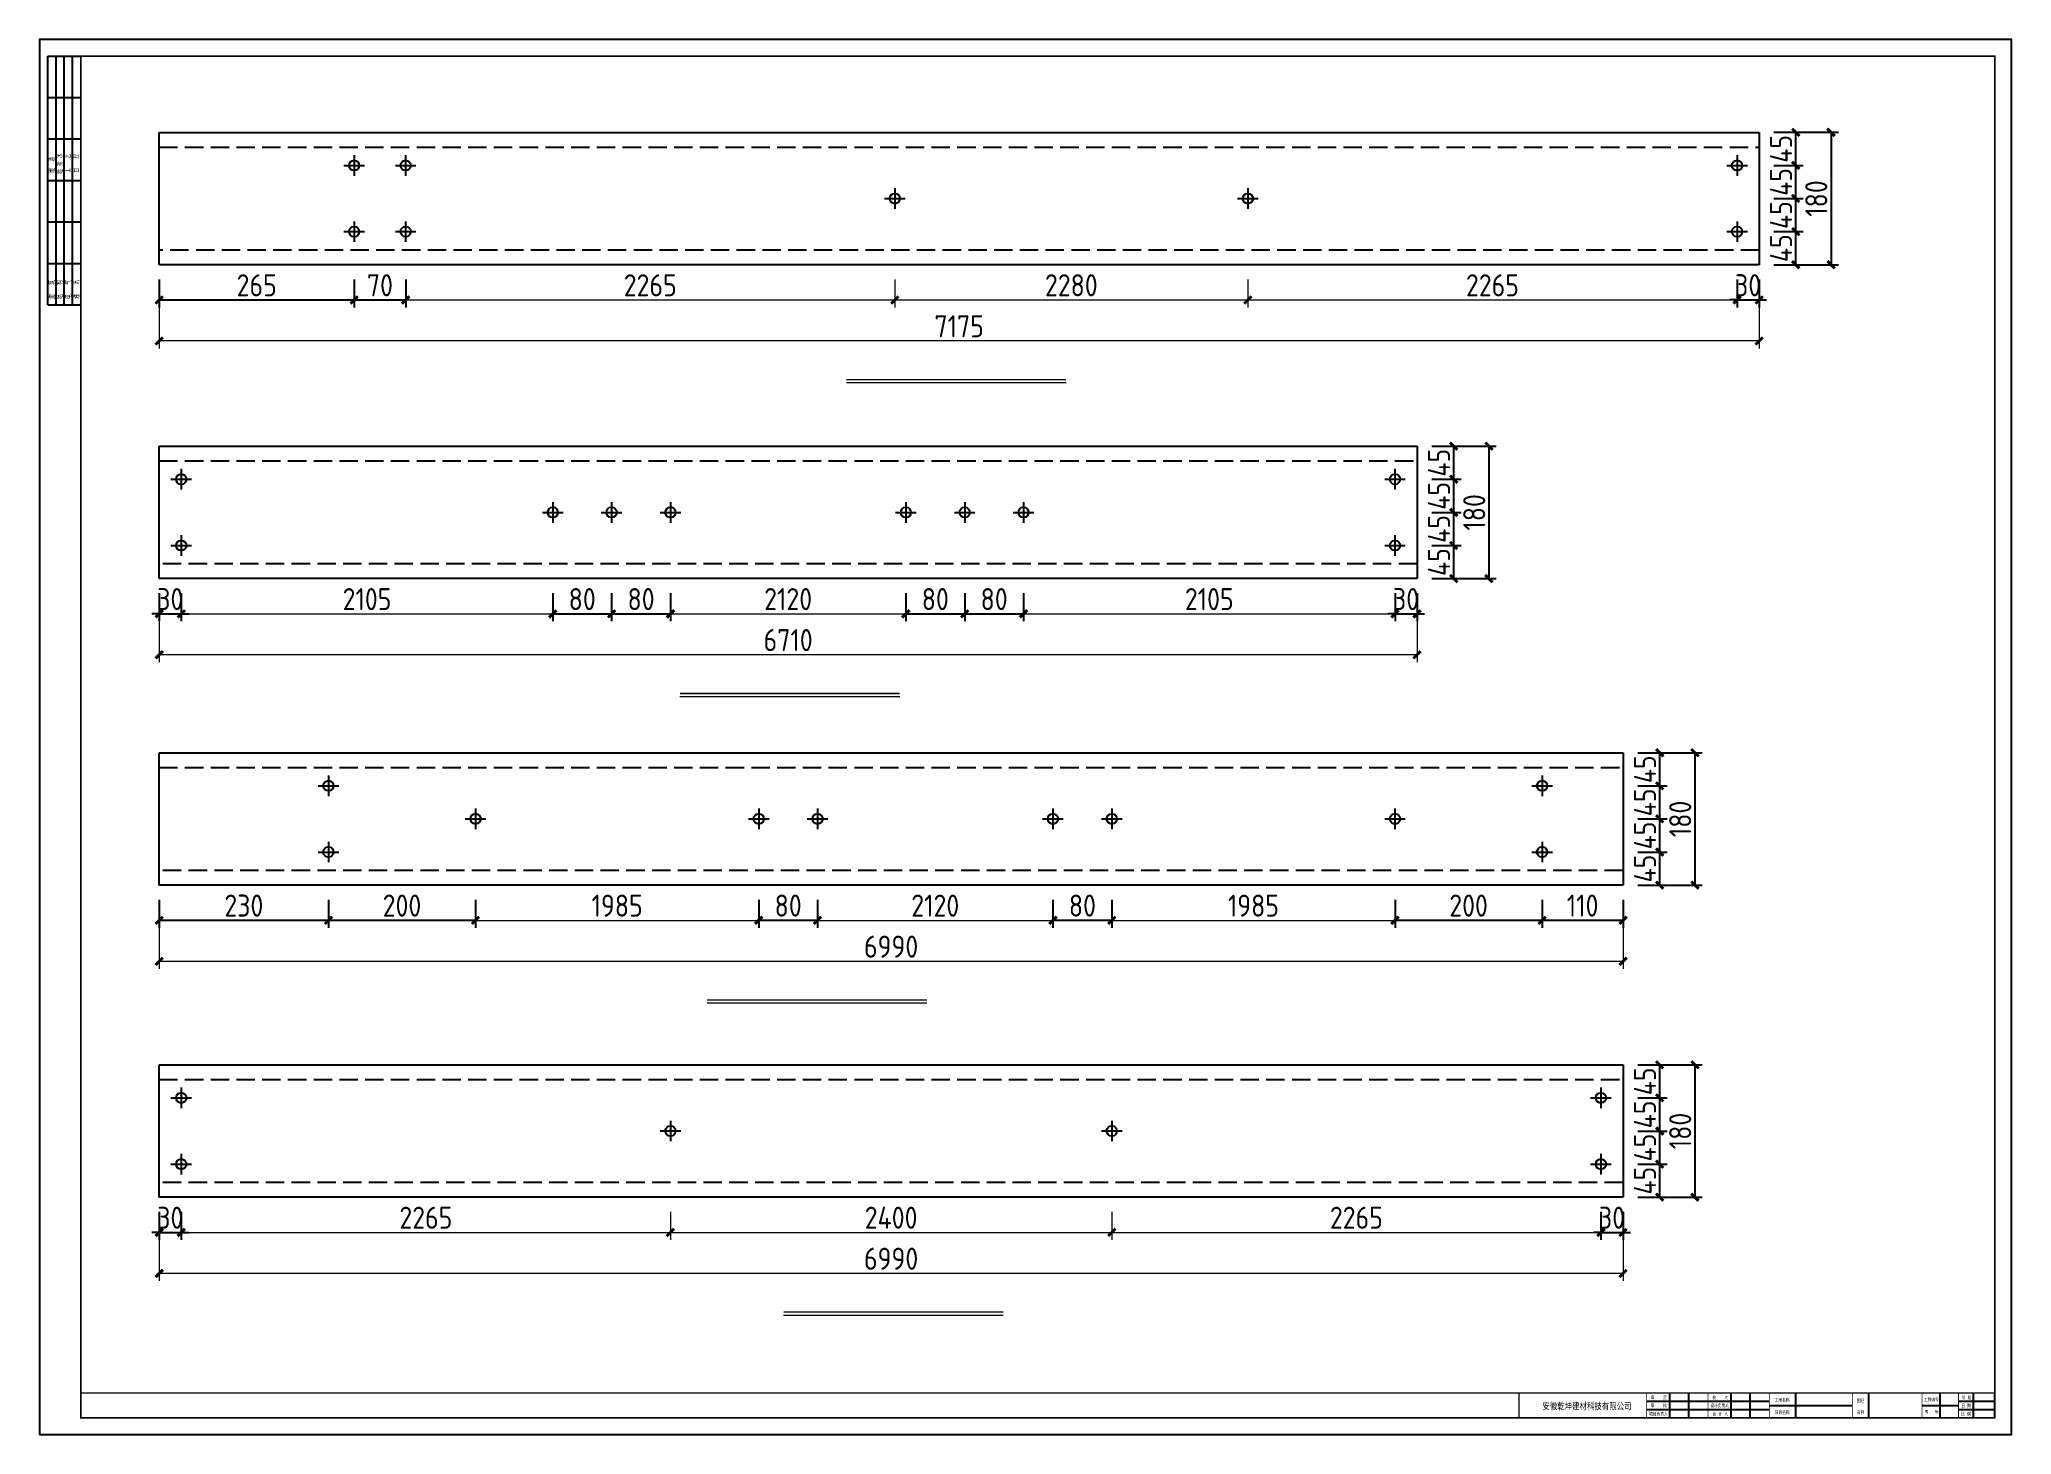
# Model space of a CAD drawing. Extents: x -196983 to 471790, y -783661 to 190401.
# Drawn here: x 317265 to 344076, y -87654 to -68691 of the extents above; entities that cross this region are included whole.
import ezdxf

# ---------------------------------------------------------------- set-up
doc = ezdxf.new("R2010")
doc.units = 0
doc.header["$LTSCALE"] = 1000
doc.header["$MEASUREMENT"] = 0
doc.linetypes.add('DASH', pattern=[0.35, 0.25, -0.1])
doc.layers.add('_TCH_MASK', color=7, linetype='Continuous')
doc.layers.add('PUB_TITLE', color=4, linetype='Continuous')
doc.styles.get("Standard").update_dxf_attribs({"font": 'gbenor.shx', "bigfont": 'gbcbig.shx'})
doc.styles.add('图框', font='')
doc.styles.get('图框').set_extended_font_data('SimSun')
doc.dimstyles.get("Standard").update_dxf_attribs({"dimscale": 100, "dimtxt": 3.5, "dimasz": 1, "dimexe": 2.5, "dimexo": 3, "dimgap": 1.5, "dimtad": 1, "dimdec": 0, "dimzin": 0, "dimdsep": 46, "dimtxsty": 'Standard', "dimblk": 'ARCHTICK', "dimcen": 0.09, "dimadec": 0, "dimazin": 0, "dimtfac": 1, "dimtdec": 0, "dimtix": 1, "dimtmove": 2, "dimatfit": 3, "dimfxl": 1, "dimtolj": 1, "dimtzin": 0, "dimarcsym": 0})

msp = doc.modelspace()

# ---------------------------------------------------------------- texts
at = {"layer": '_TCH_MASK', "lineweight": 15, "char_height": 300, "attachment_point": 5}
for s, insert in [('\\A1;2265', (325568.6, -72032.2)), ('\\A1;2280', (331293.6, -72032.2)), ('\\A1;2265', (337018.6, -72032.2)), ('\\A1;7175', (329768.6, -72589.3)), ('\\A1;2105', (321718.6, -76298)), ('\\A1;2120', (327443.6, -76298)), ('\\A1;2105', (333168.6, -76298)), ('\\A1;6710', (327443.6, -76855.2)), ('\\A1;1985', (325118.6, -80464.5)), ('\\A1;2120', (329443.6, -80464.5)), ('\\A1;1985', (333768.6, -80464.5)), ('\\A1;6990', (328843.6, -81021.6)), ('\\A1;2265', (322518.6, -84706.6)), ('\\A1;2400', (328843.6, -84706.6)), ('\\A1;2265', (335168.6, -84706.6)), ('\\A1;6990', (328843.6, -85263.7))]:
    msp.add_mtext(s, dxfattribs=dict(at, insert=insert))

# ---------------------------------------------------------------- blocks, each defined once
blk = doc.blocks.new('$titleblk$00000095')
for p, q in [((-150, 20), (-150, 0)), ((-150, 20), (0, 20)), ((-150, 15), (-75, 15)), ((-125, 20), (-125, 0)), ((-100, 20), (-100, 0)), ((-75, 20), (-75, 0)), ((-75, 20), (-75, 0)), ((-75, 15), (0, 15)), ((-50, 20), (-50, 0)), ((-25, 20), (-25, 0)), ((0, 20), (0, 0)), ((-150, 10), (-75, 10)), ((-150, 5), (-75, 5)), ((-75, 10), (0, 10)), ((-75, 5), (0, 5))]:
    blk.add_line(p, q)
at = {"width": 0.8}
for s, p in [('建   筑', (-146.4, 15.6)), ('结   构', (-146.4, 10.9)), ('给 排 水', (-71, 10.9)), ('暖  通', (-70.3, 15.7)), ('通   讯', (-146.4, 0.9)), ('电   气', (-146.4, 5.6)), ('工   艺', (-70.3, 6.1)), ('自   控', (-70.3, 1.2))]:
    blk.add_text(s, height=3.51, dxfattribs=at).set_placement(p)
blk = doc.blocks.new('新块')
for p, q in [((-8240, 400), (-8240, 1000)), ((-7780, 400), (-7780, 1000)), ((-6760, 400), (-6760, 1000)), ((-6300, 400), (-6300, 1000)), ((-5200, 400), (-5200, 1000)), ((-3440, 400), (-3440, 1000)), ((-1720, 400), (-1720, 1000)), ((-920, 400), (-920, 1000)), ((-400, 400), (-400, 1000)), ((-5840, 800), (-8800, 800)), ((-5840, 600), (-8800, 600)), ((-5840, 700), (-3840, 700)), ((-2160, 700), (-1280, 700)), ((-400, 800), (-1280, 800)), ((-400, 600), (-1280, 600))]:
    blk.add_line(p, q)
for points, const_width in [([(-11880, 400), (-11880, 1000), (-400, 1000)], 32), ([(-8800, 400), (-8800, 1000)], 20), ([(-7320, 400), (-7320, 1000)], 20), ([(-5840, 400), (-5840, 1000)], 20), ([(-3840, 400), (-3840, 1000)], 20), ([(-2160, 400), (-2160, 1000)], 20), ([(-1280, 400), (-1280, 1000)], 20)]:
    blk.add_lwpolyline(points, dxfattribs=dict(const_width=const_width))
at = {"layer": 'PUB_TITLE'}
blk.add_lwpolyline([(-47560, 0), (0, 0), (0, 33640), (-47560, 33640)], close=True, dxfattribs=at)
at = {"layer": 'PUB_TITLE', "const_width": 40}
blk.add_lwpolyline([(-46560, 400), (-400, 400), (-400, 33240), (-46560, 33240)], close=True, dxfattribs=at)
at = {"layer": 'PUB_TITLE', "const_width": 32}
blk.add_lwpolyline([(-400, 1000), (-46560, 1000)], dxfattribs=at)
at = {"layer": 'PUB_TITLE', "xscale": 40, "yscale": 40, "zscale": 40, "rotation": 90}
blk.add_blockref('$titleblk$00000095', (-46560, 33240), dxfattribs=at)
at = {"style": '图框', "width": 0.8}
for s, height, p in [('安徽乾坤建材科技有限公司', 160, (-11315, 604)), ('项目负责人', 80, (-8739, 457)), ('审    核', 80, (-8702, 659)), ('审    定', 80, (-8701, 854)), ('设计负责人', 80, (-7265, 659)), ('校    对', 80, (-7217, 851)), ('设 计 人', 80, (-7213, 457)), ('项目名称', 80, (-5712, 494)), ('工程名称', 80, (-5712, 794)), ('名称', 80, (-3732, 498)), ('图纸', 80, (-3732, 778)), ('工程编号', 80, (-2112, 803)), ('图   号', 80, (-2098, 504)), ('比 例', 80, (-1211, 457)), ('阶 段', 80, (-1205, 851)), ('日 期', 80, (-1212, 659))]:
    blk.add_text(s, height=height, dxfattribs=at).set_placement(p)
for tag, p in [('审定人', (-8147, 838)), ('校对', (-6621, 837)), ('阶段', (-810, 832)), ('项目负责人', (-8228, 444)), ('审核人', (-8147, 641)), ('设计负责人', (-6745, 649)), ('设计人', (-6659, 447)), ('项目名称', (-5026, 479)), ('工程名称', (-5026, 781)), ('图名', (-3347, 649)), ('图号', (-1657, 502)), ('日期', (-905, 632)), ('比例', (-810, 446))]:
    blk.add_attdef(tag, p, '', height=120)
blk = doc.blocks.new('_ArchTick')
at = {"color": 0, "linetype": 'ByBlock', "const_width": 0.4}
blk.add_lwpolyline([(-0.5, -0.5), (0.5, 0.5)], dxfattribs=at)
blk = doc.blocks.new('*D1458')
at = {"layer": '_TCH_MASK', "color": 0, "lineweight": -2}
for p, q in [((318894, -71953), (318894, -72332)), ((321544, -71953), (321544, -72332)), ((318894, -72232), (321544, -72232))]:
    blk.add_line(p, q, dxfattribs=at)
at = {"layer": 'Defpoints', "color": 0}
for p in [(318894, -71753), (321544, -71753), (321544, -72232)]:
    blk.add_point(p, dxfattribs=at)
at = {"layer": '_TCH_MASK', "color": 0, "lineweight": -2, "xscale": 100, "yscale": 100, "zscale": 100, "rotation": 180}
blk.add_blockref('_ArchTick', (318894, -72232), dxfattribs=at)
at = {"layer": '_TCH_MASK', "color": 0, "lineweight": -2, "xscale": 100, "yscale": 100, "zscale": 100}
blk.add_blockref('_ArchTick', (321544, -72232), dxfattribs=at)
at = {"layer": '_TCH_MASK', "color": 0, "lineweight": 15, "insert": (320219, -72032), "char_height": 300, "attachment_point": 5}
blk.add_mtext('\\A1;265', dxfattribs=at)
blk = doc.blocks.new('*D1345')
at = {"layer": '_TCH_MASK', "color": 0, "lineweight": -2}
for p, q in [((321544, -71953), (321544, -72332)), ((322244, -71953), (322244, -72332)), ((321544, -72232), (322244, -72232))]:
    blk.add_line(p, q, dxfattribs=at)
at = {"layer": 'Defpoints', "color": 0}
for p in [(321544, -71753), (322244, -71753), (322244, -72232)]:
    blk.add_point(p, dxfattribs=at)
at = {"layer": '_TCH_MASK', "color": 0, "lineweight": -2, "xscale": 100, "yscale": 100, "zscale": 100, "rotation": 180}
blk.add_blockref('_ArchTick', (321544, -72232), dxfattribs=at)
at = {"layer": '_TCH_MASK', "color": 0, "lineweight": -2, "xscale": 100, "yscale": 100, "zscale": 100}
blk.add_blockref('_ArchTick', (322244, -72232), dxfattribs=at)
at = {"layer": '_TCH_MASK', "color": 0, "lineweight": 15, "insert": (321894, -72032), "char_height": 300, "attachment_point": 5}
blk.add_mtext('\\A1;70', dxfattribs=at)
blk = doc.blocks.new('*D1469')
at = {"layer": '_TCH_MASK', "color": 0, "lineweight": -2}
for p, q in [((340344, -71953), (340344, -72332)), ((340644, -71953), (340644, -72332)), ((340344, -72232), (340244, -72232)), ((340344, -72232), (340644, -72232)), ((340644, -72232), (340744, -72232))]:
    blk.add_line(p, q, dxfattribs=at)
at = {"layer": 'Defpoints', "color": 0}
for p in [(340344, -71753), (340644, -71753), (340644, -72232)]:
    blk.add_point(p, dxfattribs=at)
at = {"layer": '_TCH_MASK', "color": 0, "lineweight": -2, "xscale": 100, "yscale": 100, "zscale": 100}
blk.add_blockref('_ArchTick', (340344, -72232), dxfattribs=at)
at = {"layer": '_TCH_MASK', "color": 0, "lineweight": -2, "xscale": 100, "yscale": 100, "zscale": 100, "rotation": 180}
blk.add_blockref('_ArchTick', (340644, -72232), dxfattribs=at)
at = {"layer": '_TCH_MASK', "color": 0, "lineweight": 15, "insert": (340494, -72032), "char_height": 300, "attachment_point": 5}
blk.add_mtext('\\A1;30', dxfattribs=at)
blk = doc.blocks.new('*D1356')
at = {"layer": '_TCH_MASK', "color": 0, "lineweight": -2}
for p, q in [((340844, -71303), (341242, -71303)), ((341142, -71753), (341142, -71303)), ((340844, -71753), (341242, -71753))]:
    blk.add_line(p, q, dxfattribs=at)
at = {"layer": 'Defpoints', "color": 0}
for p in [(340644, -71303), (341142, -71303), (340644, -71753)]:
    blk.add_point(p, dxfattribs=at)
at = {"layer": '_TCH_MASK', "color": 0, "lineweight": -2, "xscale": 100, "yscale": 100, "zscale": 100}
for p, rotation in [((341142, -71303), 90), ((341142, -71753), 270)]:
    blk.add_blockref('_ArchTick', p, dxfattribs=dict(at, rotation=rotation))
at = {"layer": '_TCH_MASK', "color": 0, "lineweight": 15, "insert": (340942, -71528), "char_height": 300, "attachment_point": 5, "rotation": 90}
blk.add_mtext('\\A1;45', dxfattribs=at)
blk = doc.blocks.new('*D1470')
at = {"layer": '_TCH_MASK', "color": 0, "lineweight": -2}
for p, q in [((340844, -70853), (341242, -70853)), ((341142, -71303), (341142, -70853)), ((340844, -71303), (341242, -71303))]:
    blk.add_line(p, q, dxfattribs=at)
at = {"layer": 'Defpoints', "color": 0}
for p in [(340644, -70853), (341142, -70853), (340644, -71303)]:
    blk.add_point(p, dxfattribs=at)
at = {"layer": '_TCH_MASK', "color": 0, "lineweight": -2, "xscale": 100, "yscale": 100, "zscale": 100}
for p, rotation in [((341142, -70853), 90), ((341142, -71303), 270)]:
    blk.add_blockref('_ArchTick', p, dxfattribs=dict(at, rotation=rotation))
at = {"layer": '_TCH_MASK', "color": 0, "lineweight": 15, "insert": (340942, -71078), "char_height": 300, "attachment_point": 5, "rotation": 90}
blk.add_mtext('\\A1;45', dxfattribs=at)
blk = doc.blocks.new('*D1471')
at = {"layer": '_TCH_MASK', "color": 0, "lineweight": -2}
for p, q in [((340844, -70403), (341242, -70403)), ((341142, -70853), (341142, -70403)), ((340844, -70853), (341242, -70853))]:
    blk.add_line(p, q, dxfattribs=at)
at = {"layer": 'Defpoints', "color": 0}
for p in [(340644, -70403), (341142, -70403), (340644, -70853)]:
    blk.add_point(p, dxfattribs=at)
at = {"layer": '_TCH_MASK', "color": 0, "lineweight": -2, "xscale": 100, "yscale": 100, "zscale": 100}
for p, rotation in [((341142, -70403), 90), ((341142, -70853), 270)]:
    blk.add_blockref('_ArchTick', p, dxfattribs=dict(at, rotation=rotation))
at = {"layer": '_TCH_MASK', "color": 0, "lineweight": 15, "insert": (340942, -70628), "char_height": 300, "attachment_point": 5, "rotation": 90}
blk.add_mtext('\\A1;45', dxfattribs=at)
blk = doc.blocks.new('*D1472')
at = {"layer": '_TCH_MASK', "color": 0, "lineweight": -2}
for p, q in [((340844, -69953), (341242, -69953)), ((341142, -70403), (341142, -69953)), ((340844, -70403), (341242, -70403))]:
    blk.add_line(p, q, dxfattribs=at)
at = {"layer": 'Defpoints', "color": 0}
for p in [(340644, -69953), (341142, -69953), (340644, -70403)]:
    blk.add_point(p, dxfattribs=at)
at = {"layer": '_TCH_MASK', "color": 0, "lineweight": -2, "xscale": 100, "yscale": 100, "zscale": 100}
for p, rotation in [((341142, -69953), 90), ((341142, -70403), 270)]:
    blk.add_blockref('_ArchTick', p, dxfattribs=dict(at, rotation=rotation))
at = {"layer": '_TCH_MASK', "color": 0, "lineweight": 15, "insert": (340942, -70178), "char_height": 300, "attachment_point": 5, "rotation": 90}
blk.add_mtext('\\A1;45', dxfattribs=at)
blk = doc.blocks.new('*D1473')
at = {"layer": '_TCH_MASK', "color": 0, "lineweight": -2}
for p, q in [((340844, -69953), (341721, -69953)), ((341621, -69953), (341621, -71753)), ((340844, -71753), (341721, -71753))]:
    blk.add_line(p, q, dxfattribs=at)
at = {"layer": 'Defpoints', "color": 0}
for p in [(340644, -69953), (340644, -71753), (341621, -71753)]:
    blk.add_point(p, dxfattribs=at)
at = {"layer": '_TCH_MASK', "color": 0, "lineweight": -2, "xscale": 100, "yscale": 100, "zscale": 100}
for p, rotation in [((341621, -69953), 90), ((341621, -71753), 270)]:
    blk.add_blockref('_ArchTick', p, dxfattribs=dict(at, rotation=rotation))
at = {"layer": '_TCH_MASK', "color": 0, "lineweight": 15, "insert": (341421, -70853), "char_height": 300, "attachment_point": 5, "rotation": 90}
blk.add_mtext('\\A1;180', dxfattribs=at)
blk = doc.blocks.new('*D1352')
at = {"layer": '_TCH_MASK', "color": 0, "lineweight": -2}
for p, q in [((318894, -76219), (318894, -76598)), ((319194, -76219), (319194, -76598)), ((318894, -76498), (318794, -76498)), ((318894, -76498), (319194, -76498)), ((319194, -76498), (319294, -76498))]:
    blk.add_line(p, q, dxfattribs=at)
at = {"layer": 'Defpoints', "color": 0}
for p in [(318894, -76019), (319194, -76019), (319194, -76498)]:
    blk.add_point(p, dxfattribs=at)
at = {"layer": '_TCH_MASK', "color": 0, "lineweight": -2, "xscale": 100, "yscale": 100, "zscale": 100}
blk.add_blockref('_ArchTick', (318894, -76498), dxfattribs=at)
at = {"layer": '_TCH_MASK', "color": 0, "lineweight": -2, "xscale": 100, "yscale": 100, "zscale": 100, "rotation": 180}
blk.add_blockref('_ArchTick', (319194, -76498), dxfattribs=at)
at = {"layer": '_TCH_MASK', "color": 0, "lineweight": 15, "insert": (319044, -76298), "char_height": 300, "attachment_point": 5}
blk.add_mtext('\\A1;30', dxfattribs=at)
blk = doc.blocks.new('*D1464')
at = {"layer": '_TCH_MASK', "color": 0, "lineweight": -2}
for p, q in [((335694, -76219), (335694, -76598)), ((335994, -76219), (335994, -76598)), ((335694, -76498), (335594, -76498)), ((335694, -76498), (335994, -76498)), ((335994, -76498), (336094, -76498))]:
    blk.add_line(p, q, dxfattribs=at)
at = {"layer": 'Defpoints', "color": 0}
for p in [(335694, -76019), (335994, -76019), (335994, -76498)]:
    blk.add_point(p, dxfattribs=at)
at = {"layer": '_TCH_MASK', "color": 0, "lineweight": -2, "xscale": 100, "yscale": 100, "zscale": 100}
blk.add_blockref('_ArchTick', (335694, -76498), dxfattribs=at)
at = {"layer": '_TCH_MASK', "color": 0, "lineweight": -2, "xscale": 100, "yscale": 100, "zscale": 100, "rotation": 180}
blk.add_blockref('_ArchTick', (335994, -76498), dxfattribs=at)
at = {"layer": '_TCH_MASK', "color": 0, "lineweight": 15, "insert": (335844, -76298), "char_height": 300, "attachment_point": 5}
blk.add_mtext('\\A1;30', dxfattribs=at)
blk = doc.blocks.new('*D1353')
at = {"layer": '_TCH_MASK', "color": 0, "lineweight": -2}
for p, q in [((336194, -75569), (336592, -75569)), ((336492, -76019), (336492, -75569)), ((336194, -76019), (336592, -76019))]:
    blk.add_line(p, q, dxfattribs=at)
at = {"layer": 'Defpoints', "color": 0}
for p in [(335994, -75569), (336492, -75569), (335994, -76019)]:
    blk.add_point(p, dxfattribs=at)
at = {"layer": '_TCH_MASK', "color": 0, "lineweight": -2, "xscale": 100, "yscale": 100, "zscale": 100}
for p, rotation in [((336492, -75569), 90), ((336492, -76019), 270)]:
    blk.add_blockref('_ArchTick', p, dxfattribs=dict(at, rotation=rotation))
at = {"layer": '_TCH_MASK', "color": 0, "lineweight": 15, "insert": (336292, -75794), "char_height": 300, "attachment_point": 5, "rotation": 90}
blk.add_mtext('\\A1;45', dxfattribs=at)
blk = doc.blocks.new('*D1465')
at = {"layer": '_TCH_MASK', "color": 0, "lineweight": -2}
for p, q in [((336194, -75119), (336592, -75119)), ((336492, -75569), (336492, -75119)), ((336194, -75569), (336592, -75569))]:
    blk.add_line(p, q, dxfattribs=at)
at = {"layer": 'Defpoints', "color": 0}
for p in [(335994, -75119), (336492, -75119), (335994, -75569)]:
    blk.add_point(p, dxfattribs=at)
at = {"layer": '_TCH_MASK', "color": 0, "lineweight": -2, "xscale": 100, "yscale": 100, "zscale": 100}
for p, rotation in [((336492, -75119), 90), ((336492, -75569), 270)]:
    blk.add_blockref('_ArchTick', p, dxfattribs=dict(at, rotation=rotation))
at = {"layer": '_TCH_MASK', "color": 0, "lineweight": 15, "insert": (336292, -75344), "char_height": 300, "attachment_point": 5, "rotation": 90}
blk.add_mtext('\\A1;45', dxfattribs=at)
blk = doc.blocks.new('*D1466')
at = {"layer": '_TCH_MASK', "color": 0, "lineweight": -2}
for p, q in [((336194, -74669), (336592, -74669)), ((336492, -75119), (336492, -74669)), ((336194, -75119), (336592, -75119))]:
    blk.add_line(p, q, dxfattribs=at)
at = {"layer": 'Defpoints', "color": 0}
for p in [(335994, -74669), (336492, -74669), (335994, -75119)]:
    blk.add_point(p, dxfattribs=at)
at = {"layer": '_TCH_MASK', "color": 0, "lineweight": -2, "xscale": 100, "yscale": 100, "zscale": 100}
for p, rotation in [((336492, -74669), 90), ((336492, -75119), 270)]:
    blk.add_blockref('_ArchTick', p, dxfattribs=dict(at, rotation=rotation))
at = {"layer": '_TCH_MASK', "color": 0, "lineweight": 15, "insert": (336292, -74894), "char_height": 300, "attachment_point": 5, "rotation": 90}
blk.add_mtext('\\A1;45', dxfattribs=at)
blk = doc.blocks.new('*D1467')
at = {"layer": '_TCH_MASK', "color": 0, "lineweight": -2}
for p, q in [((336194, -74219), (336592, -74219)), ((336492, -74669), (336492, -74219)), ((336194, -74669), (336592, -74669))]:
    blk.add_line(p, q, dxfattribs=at)
at = {"layer": 'Defpoints', "color": 0}
for p in [(335994, -74219), (336492, -74219), (335994, -74669)]:
    blk.add_point(p, dxfattribs=at)
at = {"layer": '_TCH_MASK', "color": 0, "lineweight": -2, "xscale": 100, "yscale": 100, "zscale": 100}
for p, rotation in [((336492, -74219), 90), ((336492, -74669), 270)]:
    blk.add_blockref('_ArchTick', p, dxfattribs=dict(at, rotation=rotation))
at = {"layer": '_TCH_MASK', "color": 0, "lineweight": 15, "insert": (336292, -74444), "char_height": 300, "attachment_point": 5, "rotation": 90}
blk.add_mtext('\\A1;45', dxfattribs=at)
blk = doc.blocks.new('*D1468')
at = {"layer": '_TCH_MASK', "color": 0, "lineweight": -2}
for p, q in [((336194, -74219), (337071, -74219)), ((336971, -74219), (336971, -76019)), ((336194, -76019), (337071, -76019))]:
    blk.add_line(p, q, dxfattribs=at)
at = {"layer": 'Defpoints', "color": 0}
for p in [(335994, -74219), (335994, -76019), (336971, -76019)]:
    blk.add_point(p, dxfattribs=at)
at = {"layer": '_TCH_MASK', "color": 0, "lineweight": -2, "xscale": 100, "yscale": 100, "zscale": 100}
for p, rotation in [((336971, -74219), 90), ((336971, -76019), 270)]:
    blk.add_blockref('_ArchTick', p, dxfattribs=dict(at, rotation=rotation))
at = {"layer": '_TCH_MASK', "color": 0, "lineweight": 15, "insert": (336771, -75119), "char_height": 300, "attachment_point": 5, "rotation": 90}
blk.add_mtext('\\A1;180', dxfattribs=at)
blk = doc.blocks.new('*D1354')
at = {"layer": '_TCH_MASK', "color": 0, "lineweight": -2}
for p, q in [((329044, -76219), (329044, -76598)), ((329844, -76219), (329844, -76598)), ((329044, -76498), (329844, -76498))]:
    blk.add_line(p, q, dxfattribs=at)
at = {"layer": 'Defpoints', "color": 0}
for p in [(329044, -76019), (329844, -76019), (329844, -76498)]:
    blk.add_point(p, dxfattribs=at)
at = {"layer": '_TCH_MASK', "color": 0, "lineweight": -2, "xscale": 100, "yscale": 100, "zscale": 100, "rotation": 180}
blk.add_blockref('_ArchTick', (329044, -76498), dxfattribs=at)
at = {"layer": '_TCH_MASK', "color": 0, "lineweight": -2, "xscale": 100, "yscale": 100, "zscale": 100}
blk.add_blockref('_ArchTick', (329844, -76498), dxfattribs=at)
at = {"layer": '_TCH_MASK', "color": 0, "lineweight": 15, "insert": (329444, -76298), "char_height": 300, "attachment_point": 5}
blk.add_mtext('\\A1;80', dxfattribs=at)
blk = doc.blocks.new('*D1355')
at = {"layer": '_TCH_MASK', "color": 0, "lineweight": -2}
for p, q in [((329844, -76219), (329844, -76598)), ((330644, -76219), (330644, -76598)), ((329844, -76498), (330644, -76498))]:
    blk.add_line(p, q, dxfattribs=at)
at = {"layer": 'Defpoints', "color": 0}
for p in [(329844, -76019), (330644, -76019), (330644, -76498)]:
    blk.add_point(p, dxfattribs=at)
at = {"layer": '_TCH_MASK', "color": 0, "lineweight": -2, "xscale": 100, "yscale": 100, "zscale": 100, "rotation": 180}
blk.add_blockref('_ArchTick', (329844, -76498), dxfattribs=at)
at = {"layer": '_TCH_MASK', "color": 0, "lineweight": -2, "xscale": 100, "yscale": 100, "zscale": 100}
blk.add_blockref('_ArchTick', (330644, -76498), dxfattribs=at)
at = {"layer": '_TCH_MASK', "color": 0, "lineweight": 15, "insert": (330244, -76298), "char_height": 300, "attachment_point": 5}
blk.add_mtext('\\A1;80', dxfattribs=at)
blk = doc.blocks.new('*D1343')
at = {"layer": '_TCH_MASK', "color": 0, "lineweight": -2}
for p, q in [((324244, -76219), (324244, -76598)), ((325044, -76219), (325044, -76598)), ((324244, -76498), (325044, -76498))]:
    blk.add_line(p, q, dxfattribs=at)
at = {"layer": 'Defpoints', "color": 0}
for p in [(324244, -76019), (325044, -76019), (325044, -76498)]:
    blk.add_point(p, dxfattribs=at)
at = {"layer": '_TCH_MASK', "color": 0, "lineweight": -2, "xscale": 100, "yscale": 100, "zscale": 100, "rotation": 180}
blk.add_blockref('_ArchTick', (324244, -76498), dxfattribs=at)
at = {"layer": '_TCH_MASK', "color": 0, "lineweight": -2, "xscale": 100, "yscale": 100, "zscale": 100}
blk.add_blockref('_ArchTick', (325044, -76498), dxfattribs=at)
at = {"layer": '_TCH_MASK', "color": 0, "lineweight": 15, "insert": (324644, -76298), "char_height": 300, "attachment_point": 5}
blk.add_mtext('\\A1;80', dxfattribs=at)
blk = doc.blocks.new('*D1344')
at = {"layer": '_TCH_MASK', "color": 0, "lineweight": -2}
for p, q in [((325044, -76219), (325044, -76598)), ((325844, -76219), (325844, -76598)), ((325044, -76498), (325844, -76498))]:
    blk.add_line(p, q, dxfattribs=at)
at = {"layer": 'Defpoints', "color": 0}
for p in [(325044, -76019), (325844, -76019), (325844, -76498)]:
    blk.add_point(p, dxfattribs=at)
at = {"layer": '_TCH_MASK', "color": 0, "lineweight": -2, "xscale": 100, "yscale": 100, "zscale": 100, "rotation": 180}
blk.add_blockref('_ArchTick', (325044, -76498), dxfattribs=at)
at = {"layer": '_TCH_MASK', "color": 0, "lineweight": -2, "xscale": 100, "yscale": 100, "zscale": 100}
blk.add_blockref('_ArchTick', (325844, -76498), dxfattribs=at)
at = {"layer": '_TCH_MASK', "color": 0, "lineweight": 15, "insert": (325444, -76298), "char_height": 300, "attachment_point": 5}
blk.add_mtext('\\A1;80', dxfattribs=at)
blk = doc.blocks.new('*D1346')
at = {"layer": '_TCH_MASK', "color": 0, "lineweight": -2}
for p, q in [((318894, -80386), (318894, -80764)), ((321194, -80386), (321194, -80764)), ((318894, -80664), (321194, -80664))]:
    blk.add_line(p, q, dxfattribs=at)
at = {"layer": 'Defpoints', "color": 0}
for p in [(318894, -80186), (321194, -80186), (321194, -80664)]:
    blk.add_point(p, dxfattribs=at)
at = {"layer": '_TCH_MASK', "color": 0, "lineweight": -2, "xscale": 100, "yscale": 100, "zscale": 100, "rotation": 180}
blk.add_blockref('_ArchTick', (318894, -80664), dxfattribs=at)
at = {"layer": '_TCH_MASK', "color": 0, "lineweight": -2, "xscale": 100, "yscale": 100, "zscale": 100}
blk.add_blockref('_ArchTick', (321194, -80664), dxfattribs=at)
at = {"layer": '_TCH_MASK', "color": 0, "lineweight": 15, "insert": (320044, -80464), "char_height": 300, "attachment_point": 5}
blk.add_mtext('\\A1;230', dxfattribs=at)
blk = doc.blocks.new('*D1347')
at = {"layer": '_TCH_MASK', "color": 0, "lineweight": -2}
for p, q in [((321194, -80386), (321194, -80764)), ((323194, -80386), (323194, -80764)), ((321194, -80664), (323194, -80664))]:
    blk.add_line(p, q, dxfattribs=at)
at = {"layer": 'Defpoints', "color": 0}
for p in [(321194, -80186), (323194, -80186), (323194, -80664)]:
    blk.add_point(p, dxfattribs=at)
at = {"layer": '_TCH_MASK', "color": 0, "lineweight": -2, "xscale": 100, "yscale": 100, "zscale": 100, "rotation": 180}
blk.add_blockref('_ArchTick', (321194, -80664), dxfattribs=at)
at = {"layer": '_TCH_MASK', "color": 0, "lineweight": -2, "xscale": 100, "yscale": 100, "zscale": 100}
blk.add_blockref('_ArchTick', (323194, -80664), dxfattribs=at)
at = {"layer": '_TCH_MASK', "color": 0, "lineweight": 15, "insert": (322194, -80464), "char_height": 300, "attachment_point": 5}
blk.add_mtext('\\A1;200', dxfattribs=at)
blk = doc.blocks.new('*D1348')
at = {"layer": '_TCH_MASK', "color": 0, "lineweight": -2}
for p, q in [((335694, -80386), (335694, -80764)), ((337694, -80386), (337694, -80764)), ((335694, -80664), (337694, -80664))]:
    blk.add_line(p, q, dxfattribs=at)
at = {"layer": 'Defpoints', "color": 0}
for p in [(335694, -80186), (337694, -80186), (337694, -80664)]:
    blk.add_point(p, dxfattribs=at)
at = {"layer": '_TCH_MASK', "color": 0, "lineweight": -2, "xscale": 100, "yscale": 100, "zscale": 100, "rotation": 180}
blk.add_blockref('_ArchTick', (335694, -80664), dxfattribs=at)
at = {"layer": '_TCH_MASK', "color": 0, "lineweight": -2, "xscale": 100, "yscale": 100, "zscale": 100}
blk.add_blockref('_ArchTick', (337694, -80664), dxfattribs=at)
at = {"layer": '_TCH_MASK', "color": 0, "lineweight": 15, "insert": (336694, -80464), "char_height": 300, "attachment_point": 5}
blk.add_mtext('\\A1;200', dxfattribs=at)
blk = doc.blocks.new('*D1459')
at = {"layer": '_TCH_MASK', "color": 0, "lineweight": -2}
for p, q in [((337694, -80386), (337694, -80764)), ((338794, -80386), (338794, -80764)), ((337694, -80664), (338794, -80664))]:
    blk.add_line(p, q, dxfattribs=at)
at = {"layer": 'Defpoints', "color": 0}
for p in [(337694, -80186), (338794, -80186), (338794, -80664)]:
    blk.add_point(p, dxfattribs=at)
at = {"layer": '_TCH_MASK', "color": 0, "lineweight": -2, "xscale": 100, "yscale": 100, "zscale": 100, "rotation": 180}
blk.add_blockref('_ArchTick', (337694, -80664), dxfattribs=at)
at = {"layer": '_TCH_MASK', "color": 0, "lineweight": -2, "xscale": 100, "yscale": 100, "zscale": 100}
blk.add_blockref('_ArchTick', (338794, -80664), dxfattribs=at)
at = {"layer": '_TCH_MASK', "color": 0, "lineweight": 15, "insert": (338244, -80464), "char_height": 300, "attachment_point": 5}
blk.add_mtext('\\A1;110', dxfattribs=at)
blk = doc.blocks.new('*D1349')
at = {"layer": '_TCH_MASK', "color": 0, "lineweight": -2}
for p, q in [((338994, -79736), (339392, -79736)), ((339292, -80186), (339292, -79736)), ((338994, -80186), (339392, -80186))]:
    blk.add_line(p, q, dxfattribs=at)
at = {"layer": 'Defpoints', "color": 0}
for p in [(338794, -79736), (339292, -79736), (338794, -80186)]:
    blk.add_point(p, dxfattribs=at)
at = {"layer": '_TCH_MASK', "color": 0, "lineweight": -2, "xscale": 100, "yscale": 100, "zscale": 100}
for p, rotation in [((339292, -79736), 90), ((339292, -80186), 270)]:
    blk.add_blockref('_ArchTick', p, dxfattribs=dict(at, rotation=rotation))
at = {"layer": '_TCH_MASK', "color": 0, "lineweight": 15, "insert": (339092, -79961), "char_height": 300, "attachment_point": 5, "rotation": 90}
blk.add_mtext('\\A1;45', dxfattribs=at)
blk = doc.blocks.new('*D1460')
at = {"layer": '_TCH_MASK', "color": 0, "lineweight": -2}
for p, q in [((338994, -79286), (339392, -79286)), ((339292, -79736), (339292, -79286)), ((338994, -79736), (339392, -79736))]:
    blk.add_line(p, q, dxfattribs=at)
at = {"layer": 'Defpoints', "color": 0}
for p in [(338794, -79286), (339292, -79286), (338794, -79736)]:
    blk.add_point(p, dxfattribs=at)
at = {"layer": '_TCH_MASK', "color": 0, "lineweight": -2, "xscale": 100, "yscale": 100, "zscale": 100}
for p, rotation in [((339292, -79286), 90), ((339292, -79736), 270)]:
    blk.add_blockref('_ArchTick', p, dxfattribs=dict(at, rotation=rotation))
at = {"layer": '_TCH_MASK', "color": 0, "lineweight": 15, "insert": (339092, -79511), "char_height": 300, "attachment_point": 5, "rotation": 90}
blk.add_mtext('\\A1;45', dxfattribs=at)
blk = doc.blocks.new('*D1461')
at = {"layer": '_TCH_MASK', "color": 0, "lineweight": -2}
for p, q in [((338994, -78836), (339392, -78836)), ((339292, -79286), (339292, -78836)), ((338994, -79286), (339392, -79286))]:
    blk.add_line(p, q, dxfattribs=at)
at = {"layer": 'Defpoints', "color": 0}
for p in [(338794, -78836), (339292, -78836), (338794, -79286)]:
    blk.add_point(p, dxfattribs=at)
at = {"layer": '_TCH_MASK', "color": 0, "lineweight": -2, "xscale": 100, "yscale": 100, "zscale": 100}
for p, rotation in [((339292, -78836), 90), ((339292, -79286), 270)]:
    blk.add_blockref('_ArchTick', p, dxfattribs=dict(at, rotation=rotation))
at = {"layer": '_TCH_MASK', "color": 0, "lineweight": 15, "insert": (339092, -79061), "char_height": 300, "attachment_point": 5, "rotation": 90}
blk.add_mtext('\\A1;45', dxfattribs=at)
blk = doc.blocks.new('*D1462')
at = {"layer": '_TCH_MASK', "color": 0, "lineweight": -2}
for p, q in [((338994, -78386), (339392, -78386)), ((339292, -78836), (339292, -78386)), ((338994, -78836), (339392, -78836))]:
    blk.add_line(p, q, dxfattribs=at)
at = {"layer": 'Defpoints', "color": 0}
for p in [(338794, -78386), (339292, -78386), (338794, -78836)]:
    blk.add_point(p, dxfattribs=at)
at = {"layer": '_TCH_MASK', "color": 0, "lineweight": -2, "xscale": 100, "yscale": 100, "zscale": 100}
for p, rotation in [((339292, -78386), 90), ((339292, -78836), 270)]:
    blk.add_blockref('_ArchTick', p, dxfattribs=dict(at, rotation=rotation))
at = {"layer": '_TCH_MASK', "color": 0, "lineweight": 15, "insert": (339092, -78611), "char_height": 300, "attachment_point": 5, "rotation": 90}
blk.add_mtext('\\A1;45', dxfattribs=at)
blk = doc.blocks.new('*D1463')
at = {"layer": '_TCH_MASK', "color": 0, "lineweight": -2}
for p, q in [((338994, -78386), (339871, -78386)), ((339771, -78386), (339771, -80186)), ((338994, -80186), (339871, -80186))]:
    blk.add_line(p, q, dxfattribs=at)
at = {"layer": 'Defpoints', "color": 0}
for p in [(338794, -78386), (338794, -80186), (339771, -80186)]:
    blk.add_point(p, dxfattribs=at)
at = {"layer": '_TCH_MASK', "color": 0, "lineweight": -2, "xscale": 100, "yscale": 100, "zscale": 100}
for p, rotation in [((339771, -78386), 90), ((339771, -80186), 270)]:
    blk.add_blockref('_ArchTick', p, dxfattribs=dict(at, rotation=rotation))
at = {"layer": '_TCH_MASK', "color": 0, "lineweight": 15, "insert": (339571, -79286), "char_height": 300, "attachment_point": 5, "rotation": 90}
blk.add_mtext('\\A1;180', dxfattribs=at)
blk = doc.blocks.new('*D1350')
at = {"layer": '_TCH_MASK', "color": 0, "lineweight": -2}
for p, q in [((331044, -80386), (331044, -80764)), ((331844, -80386), (331844, -80764)), ((331044, -80664), (331844, -80664))]:
    blk.add_line(p, q, dxfattribs=at)
at = {"layer": 'Defpoints', "color": 0}
for p in [(331044, -80186), (331844, -80186), (331844, -80664)]:
    blk.add_point(p, dxfattribs=at)
at = {"layer": '_TCH_MASK', "color": 0, "lineweight": -2, "xscale": 100, "yscale": 100, "zscale": 100, "rotation": 180}
blk.add_blockref('_ArchTick', (331044, -80664), dxfattribs=at)
at = {"layer": '_TCH_MASK', "color": 0, "lineweight": -2, "xscale": 100, "yscale": 100, "zscale": 100}
blk.add_blockref('_ArchTick', (331844, -80664), dxfattribs=at)
at = {"layer": '_TCH_MASK', "color": 0, "lineweight": 15, "insert": (331444, -80464), "char_height": 300, "attachment_point": 5}
blk.add_mtext('\\A1;80', dxfattribs=at)
blk = doc.blocks.new('*D1351')
at = {"layer": '_TCH_MASK', "color": 0, "lineweight": -2}
for p, q in [((327044, -80386), (327044, -80764)), ((327844, -80386), (327844, -80764)), ((327044, -80664), (327844, -80664))]:
    blk.add_line(p, q, dxfattribs=at)
at = {"layer": 'Defpoints', "color": 0}
for p in [(327044, -80186), (327844, -80186), (327844, -80664)]:
    blk.add_point(p, dxfattribs=at)
at = {"layer": '_TCH_MASK', "color": 0, "lineweight": -2, "xscale": 100, "yscale": 100, "zscale": 100, "rotation": 180}
blk.add_blockref('_ArchTick', (327044, -80664), dxfattribs=at)
at = {"layer": '_TCH_MASK', "color": 0, "lineweight": -2, "xscale": 100, "yscale": 100, "zscale": 100}
blk.add_blockref('_ArchTick', (327844, -80664), dxfattribs=at)
at = {"layer": '_TCH_MASK', "color": 0, "lineweight": 15, "insert": (327444, -80464), "char_height": 300, "attachment_point": 5}
blk.add_mtext('\\A1;80', dxfattribs=at)
blk = doc.blocks.new('*D1359')
at = {"layer": '_TCH_MASK', "color": 0, "lineweight": -2}
for p, q in [((318894, -84628), (318894, -85007)), ((319194, -84628), (319194, -85007)), ((318894, -84907), (318794, -84907)), ((318894, -84907), (319194, -84907)), ((319194, -84907), (319294, -84907))]:
    blk.add_line(p, q, dxfattribs=at)
at = {"layer": 'Defpoints', "color": 0}
for p in [(318894, -84428), (319194, -84428), (319194, -84907)]:
    blk.add_point(p, dxfattribs=at)
at = {"layer": '_TCH_MASK', "color": 0, "lineweight": -2, "xscale": 100, "yscale": 100, "zscale": 100}
blk.add_blockref('_ArchTick', (318894, -84907), dxfattribs=at)
at = {"layer": '_TCH_MASK', "color": 0, "lineweight": -2, "xscale": 100, "yscale": 100, "zscale": 100, "rotation": 180}
blk.add_blockref('_ArchTick', (319194, -84907), dxfattribs=at)
at = {"layer": '_TCH_MASK', "color": 0, "lineweight": 15, "insert": (319044, -84707), "char_height": 300, "attachment_point": 5}
blk.add_mtext('\\A1;30', dxfattribs=at)
blk = doc.blocks.new('*D1475')
at = {"layer": '_TCH_MASK', "color": 0, "lineweight": -2}
for p, q in [((338494, -84628), (338494, -85007)), ((338794, -84628), (338794, -85007)), ((338494, -84907), (338394, -84907)), ((338494, -84907), (338794, -84907)), ((338794, -84907), (338894, -84907))]:
    blk.add_line(p, q, dxfattribs=at)
at = {"layer": 'Defpoints', "color": 0}
for p in [(338494, -84428), (338794, -84428), (338794, -84907)]:
    blk.add_point(p, dxfattribs=at)
at = {"layer": '_TCH_MASK', "color": 0, "lineweight": -2, "xscale": 100, "yscale": 100, "zscale": 100}
blk.add_blockref('_ArchTick', (338494, -84907), dxfattribs=at)
at = {"layer": '_TCH_MASK', "color": 0, "lineweight": -2, "xscale": 100, "yscale": 100, "zscale": 100, "rotation": 180}
blk.add_blockref('_ArchTick', (338794, -84907), dxfattribs=at)
at = {"layer": '_TCH_MASK', "color": 0, "lineweight": 15, "insert": (338644, -84707), "char_height": 300, "attachment_point": 5}
blk.add_mtext('\\A1;30', dxfattribs=at)
blk = doc.blocks.new('*D1360')
at = {"layer": '_TCH_MASK', "color": 0, "lineweight": -2}
for p, q in [((338994, -83978), (339392, -83978)), ((339292, -84428), (339292, -83978)), ((338994, -84428), (339392, -84428))]:
    blk.add_line(p, q, dxfattribs=at)
at = {"layer": 'Defpoints', "color": 0}
for p in [(338794, -83978), (339292, -83978), (338794, -84428)]:
    blk.add_point(p, dxfattribs=at)
at = {"layer": '_TCH_MASK', "color": 0, "lineweight": -2, "xscale": 100, "yscale": 100, "zscale": 100}
for p, rotation in [((339292, -83978), 90), ((339292, -84428), 270)]:
    blk.add_blockref('_ArchTick', p, dxfattribs=dict(at, rotation=rotation))
at = {"layer": '_TCH_MASK', "color": 0, "lineweight": 15, "insert": (339092, -84203), "char_height": 300, "attachment_point": 5, "rotation": 90}
blk.add_mtext('\\A1;45', dxfattribs=at)
blk = doc.blocks.new('*D1476')
at = {"layer": '_TCH_MASK', "color": 0, "lineweight": -2}
for p, q in [((338994, -83528), (339392, -83528)), ((339292, -83978), (339292, -83528)), ((338994, -83978), (339392, -83978))]:
    blk.add_line(p, q, dxfattribs=at)
at = {"layer": 'Defpoints', "color": 0}
for p in [(338794, -83528), (339292, -83528), (338794, -83978)]:
    blk.add_point(p, dxfattribs=at)
at = {"layer": '_TCH_MASK', "color": 0, "lineweight": -2, "xscale": 100, "yscale": 100, "zscale": 100}
for p, rotation in [((339292, -83528), 90), ((339292, -83978), 270)]:
    blk.add_blockref('_ArchTick', p, dxfattribs=dict(at, rotation=rotation))
at = {"layer": '_TCH_MASK', "color": 0, "lineweight": 15, "insert": (339092, -83753), "char_height": 300, "attachment_point": 5, "rotation": 90}
blk.add_mtext('\\A1;45', dxfattribs=at)
blk = doc.blocks.new('*D1477')
at = {"layer": '_TCH_MASK', "color": 0, "lineweight": -2}
for p, q in [((338994, -83078), (339392, -83078)), ((339292, -83528), (339292, -83078)), ((338994, -83528), (339392, -83528))]:
    blk.add_line(p, q, dxfattribs=at)
at = {"layer": 'Defpoints', "color": 0}
for p in [(338794, -83078), (339292, -83078), (338794, -83528)]:
    blk.add_point(p, dxfattribs=at)
at = {"layer": '_TCH_MASK', "color": 0, "lineweight": -2, "xscale": 100, "yscale": 100, "zscale": 100}
for p, rotation in [((339292, -83078), 90), ((339292, -83528), 270)]:
    blk.add_blockref('_ArchTick', p, dxfattribs=dict(at, rotation=rotation))
at = {"layer": '_TCH_MASK', "color": 0, "lineweight": 15, "insert": (339092, -83303), "char_height": 300, "attachment_point": 5, "rotation": 90}
blk.add_mtext('\\A1;45', dxfattribs=at)
blk = doc.blocks.new('*D1478')
at = {"layer": '_TCH_MASK', "color": 0, "lineweight": -2}
for p, q in [((338994, -82628), (339392, -82628)), ((339292, -83078), (339292, -82628)), ((338994, -83078), (339392, -83078))]:
    blk.add_line(p, q, dxfattribs=at)
at = {"layer": 'Defpoints', "color": 0}
for p in [(338794, -82628), (339292, -82628), (338794, -83078)]:
    blk.add_point(p, dxfattribs=at)
at = {"layer": '_TCH_MASK', "color": 0, "lineweight": -2, "xscale": 100, "yscale": 100, "zscale": 100}
for p, rotation in [((339292, -82628), 90), ((339292, -83078), 270)]:
    blk.add_blockref('_ArchTick', p, dxfattribs=dict(at, rotation=rotation))
at = {"layer": '_TCH_MASK', "color": 0, "lineweight": 15, "insert": (339092, -82853), "char_height": 300, "attachment_point": 5, "rotation": 90}
blk.add_mtext('\\A1;45', dxfattribs=at)
blk = doc.blocks.new('*D1479')
at = {"layer": '_TCH_MASK', "color": 0, "lineweight": -2}
for p, q in [((338994, -82628), (339871, -82628)), ((339771, -82628), (339771, -84428)), ((338994, -84428), (339871, -84428))]:
    blk.add_line(p, q, dxfattribs=at)
at = {"layer": 'Defpoints', "color": 0}
for p in [(338794, -82628), (338794, -84428), (339771, -84428)]:
    blk.add_point(p, dxfattribs=at)
at = {"layer": '_TCH_MASK', "color": 0, "lineweight": -2, "xscale": 100, "yscale": 100, "zscale": 100}
for p, rotation in [((339771, -82628), 90), ((339771, -84428), 270)]:
    blk.add_blockref('_ArchTick', p, dxfattribs=dict(at, rotation=rotation))
at = {"layer": '_TCH_MASK', "color": 0, "lineweight": 15, "insert": (339571, -83528), "char_height": 300, "attachment_point": 5, "rotation": 90}
blk.add_mtext('\\A1;180', dxfattribs=at)

# ---------------------------------------------------------------- dimensions: what is measured, and where the dimension line sits
at = {"layer": '_TCH_MASK', "lineweight": 15}
for base, p1, p2, picture, middle in [((341142.1, -69953.3), (340643.6, -70403.3), (340643.6, -69953.3), '*D1472', (340942.1, -70178.3)), ((341621.2, -71753.3), (340643.6, -69953.3), (340643.6, -71753.3), '*D1473', (341421.2, -70853.3)), ((341142.1, -70403.3), (340643.6, -70853.3), (340643.6, -70403.3), '*D1471', (340942.1, -70628.3)), ((341142.1, -70853.3), (340643.6, -71303.3), (340643.6, -70853.3), '*D1470', (340942.1, -71078.3)), ((341142.1, -71303.3), (340643.6, -71753.3), (340643.6, -71303.3), '*D1356', (340942.1, -71528.3)), ((336492.1, -74219.1), (335993.6, -74669.1), (335993.6, -74219.1), '*D1467', (336292.1, -74444.1)), ((336971.2, -76019.1), (335993.6, -74219.1), (335993.6, -76019.1), '*D1468', (336771.2, -75119.1)), ((336492.1, -74669.1), (335993.6, -75119.1), (335993.6, -74669.1), '*D1466', (336292.1, -74894.1)), ((336492.1, -75119.1), (335993.6, -75569.1), (335993.6, -75119.1), '*D1465', (336292.1, -75344.1)), ((336492.1, -75569.1), (335993.6, -76019.1), (335993.6, -75569.1), '*D1353', (336292.1, -75794.1)), ((339292.1, -78385.6), (338793.6, -78835.6), (338793.6, -78385.6), '*D1462', (339092.1, -78610.6)), ((339771.2, -80185.6), (338793.6, -78385.6), (338793.6, -80185.6), '*D1463', (339571.2, -79285.6)), ((339292.1, -78835.6), (338793.6, -79285.6), (338793.6, -78835.6), '*D1461', (339092.1, -79060.6)), ((339292.1, -79285.6), (338793.6, -79735.6), (338793.6, -79285.6), '*D1460', (339092.1, -79510.6)), ((339292.1, -79735.6), (338793.6, -80185.6), (338793.6, -79735.6), '*D1349', (339092.1, -79960.6)), ((339292.1, -82627.7), (338793.6, -83077.7), (338793.6, -82627.7), '*D1478', (339092.1, -82852.7)), ((339771.2, -84427.7), (338793.6, -82627.7), (338793.6, -84427.7), '*D1479', (339571.2, -83527.7)), ((339292.1, -83077.7), (338793.6, -83527.7), (338793.6, -83077.7), '*D1477', (339092.1, -83302.7)), ((339292.1, -83527.7), (338793.6, -83977.7), (338793.6, -83527.7), '*D1476', (339092.1, -83752.7)), ((339292.1, -83977.7), (338793.6, -84427.7), (338793.6, -83977.7), '*D1360', (339092.1, -84202.7))]:
    dim = msp.add_linear_dim(base=base, p1=p1, p2=p2, angle=90, dimstyle='Standard', override={"dimtxt": 3, "dimexe": 1, "dimexo": 2, "dimgap": 0.5, "dimlfac": 0.1}, dxfattribs=at)
    dim.commit()
    dim.dimension.update_dxf_attribs({"geometry": picture, "text_midpoint": middle})
for base, p1, p2, picture, middle in [((321543.6, -72232.2), (318893.6, -71753.3), (321543.6, -71753.3), '*D1458', (320218.6, -72032.2)), ((322243.6, -72232.2), (321543.6, -71753.3), (322243.6, -71753.3), '*D1345', (321893.6, -72032.2)), ((340643.6, -72232.2), (340343.6, -71753.3), (340643.6, -71753.3), '*D1469', (340493.6, -72032.2)), ((319193.6, -76498), (318893.6, -76019.1), (319193.6, -76019.1), '*D1352', (319043.6, -76298)), ((325043.6, -76498), (324243.6, -76019.1), (325043.6, -76019.1), '*D1343', (324643.6, -76298)), ((325843.6, -76498), (325043.6, -76019.1), (325843.6, -76019.1), '*D1344', (325443.6, -76298)), ((329843.6, -76498), (329043.6, -76019.1), (329843.6, -76019.1), '*D1354', (329443.6, -76298)), ((330643.6, -76498), (329843.6, -76019.1), (330643.6, -76019.1), '*D1355', (330243.6, -76298)), ((335993.6, -76498), (335693.6, -76019.1), (335993.6, -76019.1), '*D1464', (335843.6, -76298)), ((321193.6, -80664.5), (318893.6, -80185.6), (321193.6, -80185.6), '*D1346', (320043.6, -80464.5)), ((323193.6, -80664.5), (321193.6, -80185.6), (323193.6, -80185.6), '*D1347', (322193.6, -80464.5)), ((327843.6, -80664.5), (327043.6, -80185.6), (327843.6, -80185.6), '*D1351', (327443.6, -80464.5)), ((331843.6, -80664.5), (331043.6, -80185.6), (331843.6, -80185.6), '*D1350', (331443.6, -80464.5)), ((337693.6, -80664.5), (335693.6, -80185.6), (337693.6, -80185.6), '*D1348', (336693.6, -80464.5)), ((338793.6, -80664.5), (337693.6, -80185.6), (338793.6, -80185.6), '*D1459', (338243.6, -80464.5)), ((319193.6, -84906.6), (318893.6, -84427.7), (319193.6, -84427.7), '*D1359', (319043.6, -84706.6)), ((338793.6, -84906.6), (338493.6, -84427.7), (338793.6, -84427.7), '*D1475', (338643.6, -84706.6))]:
    dim = msp.add_linear_dim(base=base, p1=p1, p2=p2, dimstyle='Standard', override={"dimtxt": 3, "dimexe": 1, "dimexo": 2, "dimgap": 0.5, "dimlfac": 0.1}, dxfattribs=at)
    dim.commit()
    dim.dimension.update_dxf_attribs({"geometry": picture, "text_midpoint": middle})

# ---------------------------------------------------------------- linework, layer by layer
at = {"color": 3}
for p, q in [((318893.6, -69953.3), (340643.6, -69953.3)), ((318893.6, -71753.3), (318893.6, -69953.3)), ((340643.6, -69953.3), (340643.6, -71753.3)), ((340643.6, -71753.3), (318893.6, -71753.3)), ((318893.6, -74219.1), (335993.6, -74219.1)), ((318893.6, -76019.1), (318893.6, -74219.1)), ((335993.6, -74219.1), (335993.6, -76019.1)), ((335993.6, -76019.1), (318893.6, -76019.1)), ((318893.6, -78385.6), (338793.6, -78385.6)), ((318893.6, -80185.6), (318893.6, -78385.6)), ((338793.6, -78385.6), (338793.6, -80185.6)), ((338793.6, -80185.6), (318893.6, -80185.6)), ((318893.6, -82627.7), (338793.6, -82627.7)), ((318893.6, -84427.7), (318893.6, -82627.7)), ((338793.6, -82627.7), (338793.6, -84427.7)), ((338793.6, -84427.7), (318893.6, -84427.7))]:
    msp.add_line(p, q, dxfattribs=at)
at = {"color": 3, "linetype": 'DASH'}
for p, q in [((318893.6, -70153.3), (340643.6, -70153.3)), ((340643.6, -71553.3), (318893.6, -71553.3)), ((318893.6, -74419.1), (335993.6, -74419.1)), ((335993.6, -75819.1), (318893.6, -75819.1)), ((318893.6, -78585.6), (338793.6, -78585.6)), ((338793.6, -79985.6), (318893.6, -79985.6)), ((318893.6, -82827.7), (338793.6, -82827.7)), ((338793.6, -84227.7), (318893.6, -84227.7))]:
    msp.add_line(p, q, dxfattribs=at)
at = {"color": 1}
for p, q in [((321403.6, -70403.3), (321683.6, -70403.3)), ((321543.6, -70263.3), (321543.6, -70543.3)), ((322103.6, -70403.3), (322383.6, -70403.3)), ((322243.6, -70263.3), (322243.6, -70543.3)), ((340203.6, -70403.3), (340483.6, -70403.3)), ((340343.6, -70263.3), (340343.6, -70543.3)), ((328893.6, -70713.3), (328893.6, -70993.3)), ((333693.6, -70713.3), (333693.6, -70993.3)), ((328753.6, -70853.3), (329033.6, -70853.3)), ((333553.6, -70853.3), (333833.6, -70853.3)), ((321403.6, -71303.3), (321683.6, -71303.3)), ((321543.6, -71163.3), (321543.6, -71443.3)), ((322103.6, -71303.3), (322383.6, -71303.3)), ((322243.6, -71163.3), (322243.6, -71443.3)), ((340203.6, -71303.3), (340483.6, -71303.3)), ((340343.6, -71163.3), (340343.6, -71443.3)), ((319193.6, -74529.1), (319193.6, -74809.1)), ((335693.6, -74529.1), (335693.6, -74809.1)), ((319053.6, -74669.1), (319333.6, -74669.1)), ((335553.6, -74669.1), (335833.6, -74669.1)), ((324243.6, -74979.1), (324243.6, -75259.1)), ((325043.6, -74979.1), (325043.6, -75259.1)), ((325843.6, -74979.1), (325843.6, -75259.1)), ((329043.6, -74979.1), (329043.6, -75259.1)), ((329843.6, -74979.1), (329843.6, -75259.1)), ((330643.6, -74979.1), (330643.6, -75259.1)), ((324103.6, -75119.1), (324383.6, -75119.1)), ((324903.6, -75119.1), (325183.6, -75119.1)), ((325703.6, -75119.1), (325983.6, -75119.1)), ((328903.6, -75119.1), (329183.6, -75119.1)), ((329703.6, -75119.1), (329983.6, -75119.1)), ((330503.6, -75119.1), (330783.6, -75119.1)), ((319053.6, -75569.1), (319333.6, -75569.1)), ((319193.6, -75429.1), (319193.6, -75709.1)), ((335553.6, -75569.1), (335833.6, -75569.1)), ((335693.6, -75429.1), (335693.6, -75709.1)), ((321193.6, -78695.6), (321193.6, -78975.6)), ((337693.6, -78695.6), (337693.6, -78975.6)), ((321053.6, -78835.6), (321333.6, -78835.6)), ((337553.6, -78835.6), (337833.6, -78835.6)), ((323053.6, -79285.6), (323333.6, -79285.6)), ((323193.6, -79145.6), (323193.6, -79425.6)), ((326903.6, -79285.6), (327183.6, -79285.6)), ((327043.6, -79145.6), (327043.6, -79425.6)), ((327703.6, -79285.6), (327983.6, -79285.6)), ((327843.6, -79145.6), (327843.6, -79425.6)), ((330903.6, -79285.6), (331183.6, -79285.6)), ((331043.6, -79145.6), (331043.6, -79425.6)), ((331703.6, -79285.6), (331983.6, -79285.6)), ((331843.6, -79145.6), (331843.6, -79425.6)), ((335553.6, -79285.6), (335833.6, -79285.6)), ((335693.6, -79145.6), (335693.6, -79425.6)), ((321193.6, -79595.6), (321193.6, -79875.6)), ((337693.6, -79595.6), (337693.6, -79875.6)), ((321053.6, -79735.6), (321333.6, -79735.6)), ((337553.6, -79735.6), (337833.6, -79735.6)), ((319053.6, -83077.7), (319333.6, -83077.7)), ((319193.6, -82937.7), (319193.6, -83217.7)), ((338353.6, -83077.7), (338633.6, -83077.7)), ((338493.6, -82937.7), (338493.6, -83217.7)), ((325703.6, -83527.7), (325983.6, -83527.7)), ((325843.6, -83387.7), (325843.6, -83667.7)), ((331703.6, -83527.7), (331983.6, -83527.7)), ((331843.6, -83387.7), (331843.6, -83667.7)), ((319193.6, -83837.7), (319193.6, -84117.7)), ((338493.6, -83837.7), (338493.6, -84117.7)), ((319053.6, -83977.7), (319333.6, -83977.7)), ((338353.6, -83977.7), (338633.6, -83977.7))]:
    msp.add_line(p, q, dxfattribs=at)
for centre in [(321543.6, -70403.3), (322243.6, -70403.3), (340343.6, -70403.3), (328893.6, -70853.3), (333693.6, -70853.3), (321543.6, -71303.3), (322243.6, -71303.3), (340343.6, -71303.3), (319193.6, -74669.1), (335693.6, -74669.1), (324243.6, -75119.1), (325043.6, -75119.1), (325843.6, -75119.1), (329043.6, -75119.1), (329843.6, -75119.1), (330643.6, -75119.1), (319193.6, -75569.1), (335693.6, -75569.1), (321193.6, -78835.6), (337693.6, -78835.6), (323193.6, -79285.6), (327043.6, -79285.6), (327843.6, -79285.6), (331043.6, -79285.6), (331843.6, -79285.6), (335693.6, -79285.6), (321193.6, -79735.6), (337693.6, -79735.6), (319193.6, -83077.7), (338493.6, -83077.7), (325843.6, -83527.7), (331843.6, -83527.7), (319193.6, -83977.7), (338493.6, -83977.7)]:
    msp.add_circle(centre, 70, dxfattribs=at)
at = {"layer": '_TCH_MASK', "lineweight": 15}
for p, q in [((318893.6, -71953.3), (318893.6, -72889.3)), ((322243.6, -71953.3), (322243.6, -72332.2)), ((328893.6, -71953.3), (328893.6, -72332.2)), ((328893.6, -71953.3), (328893.6, -72332.2)), ((333693.6, -71953.3), (333693.6, -72332.2)), ((333693.6, -71953.3), (333693.6, -72332.2)), ((340343.6, -71953.3), (340343.6, -72332.2)), ((340643.6, -71953.3), (340643.6, -72889.3)), ((322243.6, -72232.2), (328893.6, -72232.2)), ((328893.6, -72232.2), (333693.6, -72232.2)), ((333693.6, -72232.2), (340343.6, -72232.2)), ((340643.6, -72789.3), (318893.6, -72789.3)), ((331222, -73360.1), (328234.8, -73360.1)), ((318893.6, -76219.1), (318893.6, -77155.2)), ((319193.6, -76219.1), (319193.6, -76598)), ((324243.6, -76219.1), (324243.6, -76598)), ((325843.6, -76219.1), (325843.6, -76598)), ((329043.6, -76219.1), (329043.6, -76598)), ((330643.6, -76219.1), (330643.6, -76598)), ((335693.6, -76219.1), (335693.6, -76598)), ((335993.6, -76219.1), (335993.6, -77155.2)), ((319193.6, -76498), (324243.6, -76498)), ((325843.6, -76498), (329043.6, -76498)), ((330643.6, -76498), (335693.6, -76498)), ((335993.6, -77055.2), (318893.6, -77055.2)), ((328960.1, -77626), (325972.9, -77626)), ((318893.6, -80385.6), (318893.6, -81321.6)), ((323193.6, -80385.6), (323193.6, -80764.5)), ((327043.6, -80385.6), (327043.6, -80764.5)), ((327843.6, -80385.6), (327843.6, -80764.5)), ((331043.6, -80385.6), (331043.6, -80764.5)), ((331843.6, -80385.6), (331843.6, -80764.5)), ((335693.6, -80385.6), (335693.6, -80764.5)), ((338793.6, -80385.6), (338793.6, -81321.6)), ((323193.6, -80664.5), (327043.6, -80664.5)), ((327843.6, -80664.5), (331043.6, -80664.5)), ((331843.6, -80664.5), (335693.6, -80664.5)), ((338793.6, -81221.6), (318893.6, -81221.6)), ((329329.8, -81792.4), (326342.6, -81792.4)), ((318893.6, -84627.7), (318893.6, -85563.7)), ((319193.6, -84627.7), (319193.6, -85006.6)), ((325843.6, -84627.7), (325843.6, -85006.6)), ((325843.6, -84627.7), (325843.6, -85006.6)), ((331843.6, -84627.7), (331843.6, -85006.6)), ((331843.6, -84627.7), (331843.6, -85006.6)), ((338493.6, -84627.7), (338493.6, -85006.6)), ((338793.6, -84627.7), (338793.6, -85563.7)), ((319193.6, -84906.6), (325843.6, -84906.6)), ((325843.6, -84906.6), (331843.6, -84906.6)), ((331843.6, -84906.6), (338493.6, -84906.6)), ((338793.6, -85463.7), (318893.6, -85463.7)), ((330367.8, -86034.5), (327380.6, -86034.5))]:
    msp.add_line(p, q, dxfattribs=at)
at = {"layer": '_TCH_MASK', "lineweight": 15, "const_width": 20}
for points in [[(328234.8, -73314.8), (331222, -73314.8)], [(325972.9, -77580.6), (328960.1, -77580.6)], [(326342.6, -81747.1), (329329.8, -81747.1)], [(327380.6, -85989.2), (330367.8, -85989.2)]]:
    msp.add_lwpolyline(points, dxfattribs=at)

# ---------------------------------------------------------------- block references
at = {"layer": '_TCH_MASK', "color": 0, "lineweight": 15, "xscale": 0.5637161763734184, "yscale": 0.5637161763588665, "zscale": 0.5637161763684475}
msp.add_blockref('新块', (344075.6, -87654), dxfattribs=at)
at = {"layer": '_TCH_MASK', "lineweight": 15, "xscale": 100, "yscale": 100, "zscale": 100, "rotation": 180}
for p in [(322243.6, -72232.2), (328893.6, -72232.2), (333693.6, -72232.2), (318893.6, -72789.3), (319193.6, -76498), (325843.6, -76498), (330643.6, -76498), (318893.6, -77055.2), (323193.6, -80664.5), (327843.6, -80664.5), (331843.6, -80664.5), (318893.6, -81221.6), (319193.6, -84906.6), (325843.6, -84906.6), (331843.6, -84906.6), (318893.6, -85463.7)]:
    msp.add_blockref('_ArchTick', p, dxfattribs=at)
at = {"layer": '_TCH_MASK', "lineweight": 15, "xscale": 100, "yscale": 100, "zscale": 100}
for p in [(328893.6, -72232.2), (333693.6, -72232.2), (340343.6, -72232.2), (340643.6, -72789.3), (324243.6, -76498), (329043.6, -76498), (335693.6, -76498), (335993.6, -77055.2), (327043.6, -80664.5), (331043.6, -80664.5), (335693.6, -80664.5), (338793.6, -81221.6), (325843.6, -84906.6), (331843.6, -84906.6), (338493.6, -84906.6), (338793.6, -85463.7)]:
    msp.add_blockref('_ArchTick', p, dxfattribs=at)

msp.set_redraw_order([(e.dxf.handle, doc.entitydb.next_handle()) for e in msp.query("TEXT MTEXT ATTDEF DIMENSION ARC_DIMENSION")])  # texts and dimensions are drawn at this point

doc.saveas('drawing.dxf')
